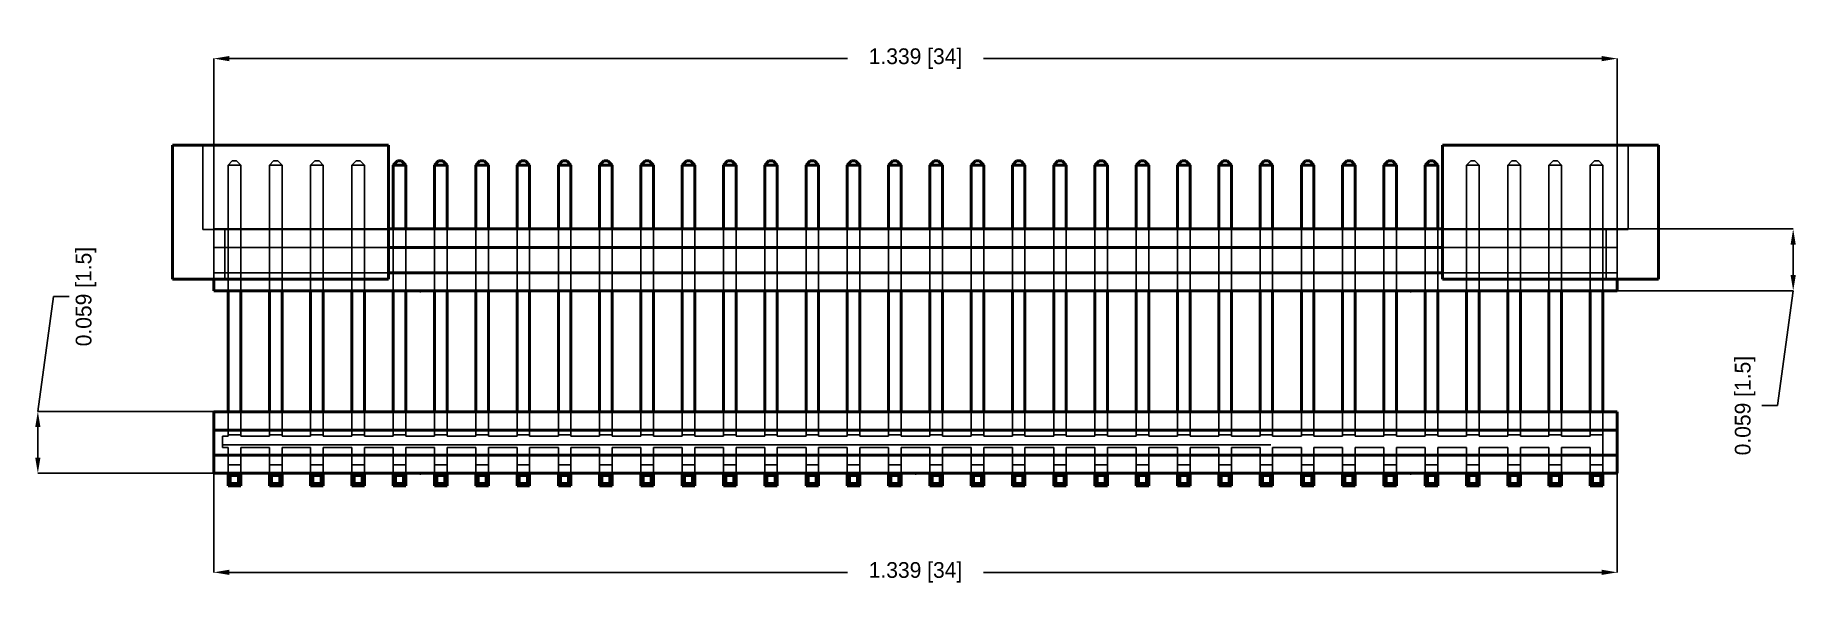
# Model space of a CAD drawing. Header units: inches. Extents: x -0.84 to 0.84, y -0.12 to 0.42.
import ezdxf

# ---------------------------------------------------------------- set-up
doc = ezdxf.new("R2010")
doc.units = ezdxf.units.IN
doc.header["$MEASUREMENT"] = 0
doc.linetypes.add('Dashed', pattern=[2, 1, -1])
for name, color, linetype, lineweight in [('2d ConnectionPoints', 7, 'Continuous', 50), ('AM_0', 7, 'Continuous', 50), ('AM_5', 3, 'Continuous', 25), ('AM_9', 6, 'Dashed', 25)]:
    doc.layers.add(name, color=color, linetype=linetype, lineweight=lineweight)
doc.dimstyles.get("Standard").update_dxf_attribs({"dimtxt": 0.18, "dimasz": 0.18, "dimexe": 0.18, "dimexo": 0.0625, "dimgap": 0.09, "dimtad": 0, "dimtih": 1, "dimtoh": 1, "dimdec": 4, "dimzin": 0, "dimdsep": 46, "dimtxsty": 'Standard', "dimcen": 0.09, "dimadec": 0, "dimazin": 0, "dimtfac": 1, "dimtdec": 4, "dimtofl": 0, "dimtmove": 0, "dimatfit": 3, "dimfxl": 1, "dimtolj": 1, "dimtzin": 0, "dimarcsym": 0})

msp = doc.modelspace()

# ---------------------------------------------------------------- blocks, each defined once
blk = doc.blocks.new('1_MW_34_03_G_D_245_065_ES_pins1_0_in_MW_34_03_G_D_245_065_ES_0')
at = {"layer": 'AM_0'}
for p, q in [((-0.4981, 0.294), (-0.4941, 0.298)), ((-0.4981, 0.233), (-0.4981, 0.294)), ((-0.4981, 0.294), (-0.4861, 0.294)), ((-0.4941, 0.298), (-0.4901, 0.298)), ((-0.4901, 0.298), (-0.4861, 0.294)), ((-0.4861, 0.294), (-0.4861, 0.233)), ((-0.4588, 0.294), (-0.4548, 0.298)), ((-0.4588, 0.233), (-0.4588, 0.294)), ((-0.4588, 0.294), (-0.4468, 0.294)), ((-0.4548, 0.298), (-0.4508, 0.298)), ((-0.4508, 0.298), (-0.4468, 0.294)), ((-0.4468, 0.294), (-0.4468, 0.233)), ((-0.4194, 0.294), (-0.4154, 0.298)), ((-0.4194, 0.233), (-0.4194, 0.294)), ((-0.4194, 0.294), (-0.4074, 0.294)), ((-0.4154, 0.298), (-0.4114, 0.298)), ((-0.4114, 0.298), (-0.4074, 0.294)), ((-0.4074, 0.294), (-0.4074, 0.233)), ((-0.38, 0.294), (-0.376, 0.298)), ((-0.38, 0.233), (-0.38, 0.294)), ((-0.38, 0.294), (-0.368, 0.294)), ((-0.376, 0.298), (-0.372, 0.298)), ((-0.372, 0.298), (-0.368, 0.294)), ((-0.368, 0.294), (-0.368, 0.233)), ((-0.3406, 0.294), (-0.3366, 0.298)), ((-0.3406, 0.233), (-0.3406, 0.294)), ((-0.3406, 0.294), (-0.3286, 0.294)), ((-0.3366, 0.298), (-0.3326, 0.298)), ((-0.3326, 0.298), (-0.3286, 0.294)), ((-0.3286, 0.294), (-0.3286, 0.233)), ((-0.3013, 0.294), (-0.2973, 0.298)), ((-0.3013, 0.233), (-0.3013, 0.294)), ((-0.3013, 0.294), (-0.2893, 0.294)), ((-0.2973, 0.298), (-0.2933, 0.298)), ((-0.2933, 0.298), (-0.2893, 0.294)), ((-0.2893, 0.294), (-0.2893, 0.233)), ((-0.2619, 0.294), (-0.2579, 0.298)), ((-0.2619, 0.233), (-0.2619, 0.294)), ((-0.2619, 0.294), (-0.2499, 0.294)), ((-0.2579, 0.298), (-0.2539, 0.298)), ((-0.2539, 0.298), (-0.2499, 0.294)), ((-0.2499, 0.294), (-0.2499, 0.233)), ((-0.2225, 0.294), (-0.2185, 0.298)), ((-0.2225, 0.233), (-0.2225, 0.294)), ((-0.2225, 0.294), (-0.2105, 0.294)), ((-0.2185, 0.298), (-0.2145, 0.298)), ((-0.2145, 0.298), (-0.2105, 0.294)), ((-0.2105, 0.294), (-0.2105, 0.233)), ((-0.1832, 0.294), (-0.1792, 0.298)), ((-0.1832, 0.233), (-0.1832, 0.294)), ((-0.1832, 0.294), (-0.1712, 0.294)), ((-0.1792, 0.298), (-0.1752, 0.298)), ((-0.1752, 0.298), (-0.1712, 0.294)), ((-0.1712, 0.294), (-0.1712, 0.233)), ((-0.1438, 0.294), (-0.1398, 0.298)), ((-0.1438, 0.233), (-0.1438, 0.294)), ((-0.1438, 0.294), (-0.1318, 0.294)), ((-0.1398, 0.298), (-0.1358, 0.298)), ((-0.1358, 0.298), (-0.1318, 0.294)), ((-0.1318, 0.294), (-0.1318, 0.233)), ((-0.1044, 0.294), (-0.1004, 0.298)), ((-0.1044, 0.233), (-0.1044, 0.294)), ((-0.1044, 0.294), (-0.0924, 0.294)), ((-0.1004, 0.298), (-0.0964, 0.298)), ((-0.0964, 0.298), (-0.0924, 0.294)), ((-0.0924, 0.294), (-0.0924, 0.233)), ((-0.0651, 0.294), (-0.0611, 0.298)), ((-0.0651, 0.233), (-0.0651, 0.294)), ((-0.0651, 0.294), (-0.0531, 0.294)), ((-0.0611, 0.298), (-0.0571, 0.298)), ((-0.0571, 0.298), (-0.0531, 0.294)), ((-0.0531, 0.294), (-0.0531, 0.233)), ((-0.0257, 0.294), (-0.0217, 0.298)), ((-0.0257, 0.233), (-0.0257, 0.294)), ((-0.0257, 0.294), (-0.0137, 0.294)), ((-0.0217, 0.298), (-0.0177, 0.298)), ((-0.0177, 0.298), (-0.0137, 0.294)), ((-0.0137, 0.294), (-0.0137, 0.233)), ((0.0137, 0.294), (0.0177, 0.298)), ((0.0137, 0.233), (0.0137, 0.294)), ((0.0137, 0.294), (0.0257, 0.294)), ((0.0177, 0.298), (0.0217, 0.298)), ((0.0217, 0.298), (0.0257, 0.294)), ((0.0257, 0.294), (0.0257, 0.233)), ((0.0531, 0.294), (0.0571, 0.298)), ((0.0531, 0.233), (0.0531, 0.294)), ((0.0531, 0.294), (0.0651, 0.294)), ((0.0571, 0.298), (0.0611, 0.298)), ((0.0611, 0.298), (0.0651, 0.294)), ((0.0651, 0.294), (0.0651, 0.233)), ((0.0924, 0.294), (0.0964, 0.298)), ((0.0924, 0.233), (0.0924, 0.294)), ((0.0924, 0.294), (0.1044, 0.294)), ((0.0964, 0.298), (0.1004, 0.298)), ((0.1004, 0.298), (0.1044, 0.294)), ((0.1044, 0.294), (0.1044, 0.233)), ((0.1318, 0.294), (0.1358, 0.298)), ((0.1318, 0.233), (0.1318, 0.294)), ((0.1318, 0.294), (0.1438, 0.294)), ((0.1358, 0.298), (0.1398, 0.298)), ((0.1398, 0.298), (0.1438, 0.294)), ((0.1438, 0.294), (0.1438, 0.233)), ((0.1712, 0.294), (0.1752, 0.298)), ((0.1712, 0.233), (0.1712, 0.294)), ((0.1712, 0.294), (0.1832, 0.294)), ((0.1752, 0.298), (0.1792, 0.298)), ((0.1792, 0.298), (0.1832, 0.294)), ((0.1832, 0.294), (0.1832, 0.233)), ((0.2105, 0.294), (0.2145, 0.298)), ((0.2105, 0.233), (0.2105, 0.294)), ((0.2105, 0.294), (0.2225, 0.294)), ((0.2145, 0.298), (0.2185, 0.298)), ((0.2185, 0.298), (0.2225, 0.294)), ((0.2225, 0.294), (0.2225, 0.233)), ((0.2499, 0.294), (0.2539, 0.298)), ((0.2499, 0.233), (0.2499, 0.294)), ((0.2499, 0.294), (0.2619, 0.294)), ((0.2539, 0.298), (0.2579, 0.298)), ((0.2579, 0.298), (0.2619, 0.294)), ((0.2619, 0.294), (0.2619, 0.233)), ((0.2893, 0.294), (0.2933, 0.298)), ((0.2893, 0.233), (0.2893, 0.294)), ((0.2893, 0.294), (0.3013, 0.294)), ((0.2933, 0.298), (0.2973, 0.298)), ((0.2973, 0.298), (0.3013, 0.294)), ((0.3013, 0.294), (0.3013, 0.233)), ((0.3286, 0.294), (0.3326, 0.298)), ((0.3286, 0.233), (0.3286, 0.294)), ((0.3286, 0.294), (0.3406, 0.294)), ((0.3326, 0.298), (0.3366, 0.298)), ((0.3366, 0.298), (0.3406, 0.294)), ((0.3406, 0.294), (0.3406, 0.233)), ((0.368, 0.294), (0.372, 0.298)), ((0.368, 0.233), (0.368, 0.294)), ((0.368, 0.294), (0.38, 0.294)), ((0.372, 0.298), (0.376, 0.298)), ((0.376, 0.298), (0.38, 0.294)), ((0.38, 0.294), (0.38, 0.233)), ((0.4074, 0.294), (0.4114, 0.298)), ((0.4074, 0.233), (0.4074, 0.294)), ((0.4074, 0.294), (0.4194, 0.294)), ((0.4114, 0.298), (0.4154, 0.298)), ((0.4154, 0.298), (0.4194, 0.294)), ((0.4194, 0.294), (0.4194, 0.233)), ((0.4468, 0.294), (0.4508, 0.298)), ((0.4468, 0.233), (0.4468, 0.294)), ((0.4468, 0.294), (0.4588, 0.294)), ((0.4508, 0.298), (0.4548, 0.298)), ((0.4548, 0.298), (0.4588, 0.294)), ((0.4588, 0.294), (0.4588, 0.233)), ((0.4861, 0.294), (0.4901, 0.298)), ((0.4861, 0.233), (0.4861, 0.294)), ((0.4861, 0.294), (0.4981, 0.294)), ((0.4901, 0.298), (0.4941, 0.298)), ((0.4941, 0.298), (0.4981, 0.294)), ((0.4981, 0.294), (0.4981, 0.233)), ((-0.6556, 0.0585), (-0.6556, 0.174)), ((-0.6436, 0.174), (-0.6436, 0.0585)), ((-0.6162, 0.0585), (-0.6162, 0.174)), ((-0.6042, 0.174), (-0.6042, 0.0585)), ((-0.5769, 0.0585), (-0.5769, 0.174)), ((-0.5649, 0.174), (-0.5649, 0.0585)), ((-0.5375, 0.0585), (-0.5375, 0.174)), ((-0.5255, 0.174), (-0.5255, 0.0585)), ((-0.4981, 0.0585), (-0.4981, 0.174)), ((-0.4861, 0.174), (-0.4861, 0.0585)), ((-0.4588, 0.0585), (-0.4588, 0.174)), ((-0.4468, 0.174), (-0.4468, 0.0585)), ((-0.4194, 0.0585), (-0.4194, 0.174)), ((-0.4074, 0.174), (-0.4074, 0.0585)), ((-0.38, 0.0585), (-0.38, 0.174)), ((-0.368, 0.174), (-0.368, 0.0585)), ((-0.3406, 0.0585), (-0.3406, 0.174)), ((-0.3286, 0.174), (-0.3286, 0.0585)), ((-0.3013, 0.0585), (-0.3013, 0.174)), ((-0.2893, 0.174), (-0.2893, 0.0585)), ((-0.2619, 0.0585), (-0.2619, 0.174)), ((-0.2499, 0.174), (-0.2499, 0.0585)), ((-0.2225, 0.0585), (-0.2225, 0.174)), ((-0.2105, 0.174), (-0.2105, 0.0585)), ((-0.1832, 0.0585), (-0.1832, 0.174)), ((-0.1712, 0.174), (-0.1712, 0.0585)), ((-0.1438, 0.0585), (-0.1438, 0.174)), ((-0.1318, 0.174), (-0.1318, 0.0585)), ((-0.1044, 0.0585), (-0.1044, 0.174)), ((-0.0924, 0.174), (-0.0924, 0.0585)), ((-0.0651, 0.0585), (-0.0651, 0.174)), ((-0.0531, 0.174), (-0.0531, 0.0585)), ((-0.0257, 0.0585), (-0.0257, 0.174)), ((-0.0137, 0.174), (-0.0137, 0.0585)), ((0.0137, 0.0585), (0.0137, 0.174)), ((0.0257, 0.174), (0.0257, 0.0585)), ((0.0531, 0.0585), (0.0531, 0.174)), ((0.0651, 0.174), (0.0651, 0.0585)), ((0.0924, 0.0585), (0.0924, 0.174)), ((0.1044, 0.174), (0.1044, 0.0585)), ((0.1318, 0.0585), (0.1318, 0.174)), ((0.1438, 0.174), (0.1438, 0.0585)), ((0.1712, 0.0585), (0.1712, 0.174)), ((0.1832, 0.174), (0.1832, 0.0585)), ((0.2105, 0.0585), (0.2105, 0.174)), ((0.2225, 0.174), (0.2225, 0.0585)), ((0.2499, 0.0585), (0.2499, 0.174)), ((0.2619, 0.174), (0.2619, 0.0585)), ((0.2893, 0.0585), (0.2893, 0.174)), ((0.3013, 0.174), (0.3013, 0.0585)), ((0.3286, 0.0585), (0.3286, 0.174)), ((0.3406, 0.174), (0.3406, 0.0585)), ((0.368, 0.0585), (0.368, 0.174)), ((0.38, 0.174), (0.38, 0.0585)), ((0.4074, 0.0585), (0.4074, 0.174)), ((0.4194, 0.174), (0.4194, 0.0585)), ((0.4468, 0.0585), (0.4468, 0.174)), ((0.4588, 0.174), (0.4588, 0.0585)), ((0.4861, 0.0585), (0.4861, 0.174)), ((0.4981, 0.174), (0.4981, 0.0585)), ((0.5255, 0.0585), (0.5255, 0.174)), ((0.5375, 0.174), (0.5375, 0.0585)), ((0.5649, 0.0585), (0.5649, 0.174)), ((0.5769, 0.174), (0.5769, 0.0585)), ((0.6042, 0.0585), (0.6042, 0.174)), ((0.6162, 0.174), (0.6162, 0.0585)), ((0.6436, 0.0585), (0.6436, 0.174)), ((0.6556, 0.174), (0.6556, 0.0585)), ((-0.6556, 0), (-0.6436, 0)), ((-0.6556, -0.012), (-0.6556, 0)), ((-0.6556, 0), (-0.6535, -0.0021)), ((-0.6457, -0.0021), (-0.6436, 0)), ((-0.6436, -0.012), (-0.6436, 0)), ((-0.6162, -0.012), (-0.6162, 0)), ((-0.6162, 0), (-0.6042, 0)), ((-0.6162, 0), (-0.6141, -0.0021)), ((-0.6064, -0.0021), (-0.6042, 0)), ((-0.6042, -0.012), (-0.6042, 0)), ((-0.5769, -0.012), (-0.5769, 0)), ((-0.5769, 0), (-0.5649, 0)), ((-0.5769, 0), (-0.5747, -0.0021)), ((-0.567, -0.0021), (-0.5649, 0)), ((-0.5649, -0.012), (-0.5649, 0)), ((-0.5375, -0.012), (-0.5375, 0)), ((-0.5375, 0), (-0.5255, 0)), ((-0.5375, 0), (-0.5354, -0.0021)), ((-0.5276, -0.0021), (-0.5255, 0)), ((-0.5255, -0.012), (-0.5255, 0)), ((-0.4981, -0.012), (-0.4981, 0)), ((-0.4981, 0), (-0.4861, 0)), ((-0.4981, 0), (-0.496, -0.0021)), ((-0.4883, -0.0021), (-0.4861, 0)), ((-0.4861, -0.012), (-0.4861, 0)), ((-0.4588, -0.012), (-0.4588, 0)), ((-0.4588, 0), (-0.4468, 0)), ((-0.4588, 0), (-0.4566, -0.0021)), ((-0.4489, -0.0021), (-0.4468, 0)), ((-0.4468, -0.012), (-0.4468, 0)), ((-0.4194, -0.012), (-0.4194, 0)), ((-0.4194, 0), (-0.4074, 0)), ((-0.4194, 0), (-0.4172, -0.0021)), ((-0.4095, -0.0021), (-0.4074, 0)), ((-0.4074, -0.012), (-0.4074, 0)), ((-0.38, -0.012), (-0.38, 0)), ((-0.38, 0), (-0.368, 0)), ((-0.38, 0), (-0.3779, -0.0021)), ((-0.3702, -0.0021), (-0.368, 0)), ((-0.368, -0.012), (-0.368, 0)), ((-0.3406, -0.012), (-0.3406, 0)), ((-0.3406, 0), (-0.3286, 0)), ((-0.3406, 0), (-0.3385, -0.0021)), ((-0.3308, -0.0021), (-0.3286, 0)), ((-0.3286, -0.012), (-0.3286, 0)), ((-0.3013, -0.012), (-0.3013, 0)), ((-0.3013, 0), (-0.2893, 0)), ((-0.3013, 0), (-0.2991, -0.0021)), ((-0.2914, -0.0021), (-0.2893, 0)), ((-0.2893, -0.012), (-0.2893, 0)), ((-0.2619, -0.012), (-0.2619, 0)), ((-0.2619, 0), (-0.2499, 0)), ((-0.2619, 0), (-0.2598, -0.0021)), ((-0.252, -0.0021), (-0.2499, 0)), ((-0.2499, -0.012), (-0.2499, 0)), ((-0.2225, -0.012), (-0.2225, 0)), ((-0.2225, 0), (-0.2105, 0)), ((-0.2225, 0), (-0.2204, -0.0021)), ((-0.2127, -0.0021), (-0.2105, 0)), ((-0.2105, -0.012), (-0.2105, 0)), ((-0.1832, -0.012), (-0.1832, 0)), ((-0.1832, 0), (-0.1712, 0)), ((-0.1832, 0), (-0.181, -0.0021)), ((-0.1733, -0.0021), (-0.1712, 0)), ((-0.1712, -0.012), (-0.1712, 0)), ((-0.1438, -0.012), (-0.1438, 0)), ((-0.1438, 0), (-0.1318, 0)), ((-0.1438, 0), (-0.1417, -0.0021)), ((-0.1339, -0.0021), (-0.1318, 0)), ((-0.1318, -0.012), (-0.1318, 0)), ((-0.1044, -0.012), (-0.1044, 0)), ((-0.1044, 0), (-0.0924, 0)), ((-0.1044, 0), (-0.1023, -0.0021)), ((-0.0946, -0.0021), (-0.0924, 0)), ((-0.0924, -0.012), (-0.0924, 0)), ((-0.0651, -0.012), (-0.0651, 0)), ((-0.0651, 0), (-0.0531, 0)), ((-0.0651, 0), (-0.0629, -0.0021)), ((-0.0552, -0.0021), (-0.0531, 0)), ((-0.0531, -0.012), (-0.0531, 0)), ((-0.0257, -0.012), (-0.0257, 0)), ((-0.0257, 0), (-0.0137, 0)), ((-0.0257, 0), (-0.0235, -0.0021)), ((-0.0158, -0.0021), (-0.0137, 0)), ((-0.0137, -0.012), (-0.0137, 0)), ((0.0137, -0.012), (0.0137, 0)), ((0.0137, 0), (0.0257, 0)), ((0.0137, 0), (0.0158, -0.0021)), ((0.0235, -0.0021), (0.0257, 0)), ((0.0257, -0.012), (0.0257, 0)), ((0.0531, -0.012), (0.0531, 0)), ((0.0531, 0), (0.0651, 0)), ((0.0531, 0), (0.0552, -0.0021)), ((0.0629, -0.0021), (0.0651, 0)), ((0.0651, -0.012), (0.0651, 0)), ((0.0924, -0.012), (0.0924, 0)), ((0.0924, 0), (0.1044, 0)), ((0.0924, 0), (0.0946, -0.0021)), ((0.1023, -0.0021), (0.1044, 0)), ((0.1044, -0.012), (0.1044, 0)), ((0.1318, -0.012), (0.1318, 0)), ((0.1318, 0), (0.1438, 0)), ((0.1318, 0), (0.1339, -0.0021)), ((0.1417, -0.0021), (0.1438, 0)), ((0.1438, -0.012), (0.1438, 0)), ((0.1712, -0.012), (0.1712, 0)), ((0.1712, 0), (0.1832, 0)), ((0.1712, 0), (0.1733, -0.0021)), ((0.181, -0.0021), (0.1832, 0)), ((0.1832, -0.012), (0.1832, 0)), ((0.2105, -0.012), (0.2105, 0)), ((0.2105, 0), (0.2225, 0)), ((0.2105, 0), (0.2127, -0.0021)), ((0.2204, -0.0021), (0.2225, 0)), ((0.2225, -0.012), (0.2225, 0)), ((0.2499, -0.012), (0.2499, 0)), ((0.2499, 0), (0.2619, 0)), ((0.2499, 0), (0.252, -0.0021)), ((0.2598, -0.0021), (0.2619, 0)), ((0.2619, -0.012), (0.2619, 0)), ((0.2893, -0.012), (0.2893, 0)), ((0.2893, 0), (0.3013, 0)), ((0.2893, 0), (0.2914, -0.0021)), ((0.2991, -0.0021), (0.3013, 0)), ((0.3013, -0.012), (0.3013, 0)), ((0.3286, -0.012), (0.3286, 0)), ((0.3286, 0), (0.3406, 0)), ((0.3286, 0), (0.3308, -0.0021)), ((0.3385, -0.0021), (0.3406, 0)), ((0.3406, -0.012), (0.3406, 0)), ((0.368, -0.012), (0.368, 0)), ((0.368, 0), (0.38, 0)), ((0.368, 0), (0.3702, -0.0021)), ((0.3779, -0.0021), (0.38, 0)), ((0.38, -0.012), (0.38, 0)), ((0.4074, -0.012), (0.4074, 0)), ((0.4074, 0), (0.4194, 0)), ((0.4074, 0), (0.4095, -0.0021)), ((0.4172, -0.0021), (0.4194, 0)), ((0.4194, -0.012), (0.4194, 0)), ((0.4468, -0.012), (0.4468, 0)), ((0.4468, 0), (0.4588, 0)), ((0.4468, 0), (0.4489, -0.0021)), ((0.4566, -0.0021), (0.4588, 0)), ((0.4588, -0.012), (0.4588, 0)), ((0.4861, -0.012), (0.4861, 0)), ((0.4861, 0), (0.4981, 0)), ((0.4861, 0), (0.4883, -0.0021)), ((0.496, -0.0021), (0.4981, 0)), ((0.4981, -0.012), (0.4981, 0)), ((0.5255, -0.012), (0.5255, 0)), ((0.5255, 0), (0.5375, 0)), ((0.5255, 0), (0.5276, -0.0021)), ((0.5354, -0.0021), (0.5375, 0)), ((0.5375, -0.012), (0.5375, 0)), ((0.5649, -0.012), (0.5649, 0)), ((0.5649, 0), (0.5769, 0)), ((0.5649, 0), (0.567, -0.0021)), ((0.5747, -0.0021), (0.5769, 0)), ((0.5769, -0.012), (0.5769, 0)), ((0.6042, -0.012), (0.6042, 0)), ((0.6042, 0), (0.6162, 0)), ((0.6042, 0), (0.6064, -0.0021)), ((0.6141, -0.0021), (0.6162, 0)), ((0.6162, -0.012), (0.6162, 0)), ((0.6436, -0.012), (0.6436, 0)), ((0.6436, 0), (0.6556, 0)), ((0.6436, 0), (0.6457, -0.0021)), ((0.6535, -0.0021), (0.6556, 0)), ((0.6556, -0.012), (0.6556, 0)), ((-0.6535, -0.0099), (-0.6556, -0.012)), ((-0.6556, -0.012), (-0.6436, -0.012)), ((-0.6535, -0.0021), (-0.6457, -0.0021)), ((-0.6535, -0.0099), (-0.6535, -0.0021)), ((-0.6535, -0.0099), (-0.6457, -0.0099)), ((-0.6457, -0.0099), (-0.6457, -0.0021)), ((-0.6436, -0.012), (-0.6457, -0.0099)), ((-0.6141, -0.0099), (-0.6162, -0.012)), ((-0.6162, -0.012), (-0.6042, -0.012)), ((-0.6141, -0.0021), (-0.6064, -0.0021)), ((-0.6141, -0.0099), (-0.6141, -0.0021)), ((-0.6141, -0.0099), (-0.6064, -0.0099)), ((-0.6064, -0.0099), (-0.6064, -0.0021)), ((-0.6042, -0.012), (-0.6064, -0.0099)), ((-0.5747, -0.0099), (-0.5769, -0.012)), ((-0.5769, -0.012), (-0.5649, -0.012)), ((-0.5747, -0.0021), (-0.567, -0.0021)), ((-0.5747, -0.0099), (-0.5747, -0.0021)), ((-0.5747, -0.0099), (-0.567, -0.0099)), ((-0.567, -0.0099), (-0.567, -0.0021)), ((-0.5649, -0.012), (-0.567, -0.0099)), ((-0.5354, -0.0099), (-0.5375, -0.012)), ((-0.5375, -0.012), (-0.5255, -0.012)), ((-0.5354, -0.0021), (-0.5276, -0.0021)), ((-0.5354, -0.0099), (-0.5354, -0.0021)), ((-0.5354, -0.0099), (-0.5276, -0.0099)), ((-0.5276, -0.0099), (-0.5276, -0.0021)), ((-0.5255, -0.012), (-0.5276, -0.0099)), ((-0.496, -0.0099), (-0.4981, -0.012)), ((-0.4981, -0.012), (-0.4861, -0.012)), ((-0.496, -0.0021), (-0.4883, -0.0021)), ((-0.496, -0.0099), (-0.496, -0.0021)), ((-0.496, -0.0099), (-0.4883, -0.0099)), ((-0.4883, -0.0099), (-0.4883, -0.0021)), ((-0.4861, -0.012), (-0.4883, -0.0099)), ((-0.4566, -0.0099), (-0.4588, -0.012)), ((-0.4588, -0.012), (-0.4468, -0.012)), ((-0.4566, -0.0021), (-0.4489, -0.0021)), ((-0.4566, -0.0099), (-0.4566, -0.0021)), ((-0.4566, -0.0099), (-0.4489, -0.0099)), ((-0.4489, -0.0099), (-0.4489, -0.0021)), ((-0.4468, -0.012), (-0.4489, -0.0099)), ((-0.4172, -0.0099), (-0.4194, -0.012)), ((-0.4194, -0.012), (-0.4074, -0.012)), ((-0.4172, -0.0021), (-0.4095, -0.0021)), ((-0.4172, -0.0099), (-0.4172, -0.0021)), ((-0.4172, -0.0099), (-0.4095, -0.0099)), ((-0.4095, -0.0099), (-0.4095, -0.0021)), ((-0.4074, -0.012), (-0.4095, -0.0099)), ((-0.3779, -0.0099), (-0.38, -0.012)), ((-0.38, -0.012), (-0.368, -0.012)), ((-0.3779, -0.0021), (-0.3702, -0.0021)), ((-0.3779, -0.0099), (-0.3779, -0.0021)), ((-0.3779, -0.0099), (-0.3702, -0.0099)), ((-0.3702, -0.0099), (-0.3702, -0.0021)), ((-0.368, -0.012), (-0.3702, -0.0099)), ((-0.3385, -0.0099), (-0.3406, -0.012)), ((-0.3406, -0.012), (-0.3286, -0.012)), ((-0.3385, -0.0021), (-0.3308, -0.0021)), ((-0.3385, -0.0099), (-0.3385, -0.0021)), ((-0.3385, -0.0099), (-0.3308, -0.0099)), ((-0.3308, -0.0099), (-0.3308, -0.0021)), ((-0.3286, -0.012), (-0.3308, -0.0099)), ((-0.2991, -0.0099), (-0.3013, -0.012)), ((-0.3013, -0.012), (-0.2893, -0.012)), ((-0.2991, -0.0021), (-0.2914, -0.0021)), ((-0.2991, -0.0099), (-0.2991, -0.0021)), ((-0.2991, -0.0099), (-0.2914, -0.0099)), ((-0.2914, -0.0099), (-0.2914, -0.0021)), ((-0.2893, -0.012), (-0.2914, -0.0099)), ((-0.2598, -0.0099), (-0.2619, -0.012)), ((-0.2619, -0.012), (-0.2499, -0.012)), ((-0.2598, -0.0021), (-0.252, -0.0021)), ((-0.2598, -0.0099), (-0.2598, -0.0021)), ((-0.2598, -0.0099), (-0.252, -0.0099)), ((-0.252, -0.0099), (-0.252, -0.0021)), ((-0.2499, -0.012), (-0.252, -0.0099)), ((-0.2204, -0.0099), (-0.2225, -0.012)), ((-0.2225, -0.012), (-0.2105, -0.012)), ((-0.2204, -0.0021), (-0.2127, -0.0021)), ((-0.2204, -0.0099), (-0.2204, -0.0021)), ((-0.2204, -0.0099), (-0.2127, -0.0099)), ((-0.2127, -0.0099), (-0.2127, -0.0021)), ((-0.2105, -0.012), (-0.2127, -0.0099)), ((-0.181, -0.0099), (-0.1832, -0.012)), ((-0.1832, -0.012), (-0.1712, -0.012)), ((-0.181, -0.0021), (-0.1733, -0.0021)), ((-0.181, -0.0099), (-0.181, -0.0021)), ((-0.181, -0.0099), (-0.1733, -0.0099)), ((-0.1733, -0.0099), (-0.1733, -0.0021)), ((-0.1712, -0.012), (-0.1733, -0.0099)), ((-0.1417, -0.0099), (-0.1438, -0.012)), ((-0.1438, -0.012), (-0.1318, -0.012)), ((-0.1417, -0.0021), (-0.1339, -0.0021)), ((-0.1417, -0.0099), (-0.1417, -0.0021)), ((-0.1417, -0.0099), (-0.1339, -0.0099)), ((-0.1339, -0.0099), (-0.1339, -0.0021)), ((-0.1318, -0.012), (-0.1339, -0.0099)), ((-0.1023, -0.0099), (-0.1044, -0.012)), ((-0.1044, -0.012), (-0.0924, -0.012)), ((-0.1023, -0.0021), (-0.0946, -0.0021)), ((-0.1023, -0.0099), (-0.1023, -0.0021)), ((-0.1023, -0.0099), (-0.0946, -0.0099)), ((-0.0946, -0.0099), (-0.0946, -0.0021)), ((-0.0924, -0.012), (-0.0946, -0.0099)), ((-0.0629, -0.0099), (-0.0651, -0.012)), ((-0.0651, -0.012), (-0.0531, -0.012)), ((-0.0629, -0.0021), (-0.0552, -0.0021)), ((-0.0629, -0.0099), (-0.0629, -0.0021)), ((-0.0629, -0.0099), (-0.0552, -0.0099)), ((-0.0552, -0.0099), (-0.0552, -0.0021)), ((-0.0531, -0.012), (-0.0552, -0.0099)), ((-0.0235, -0.0099), (-0.0257, -0.012)), ((-0.0257, -0.012), (-0.0137, -0.012)), ((-0.0235, -0.0021), (-0.0158, -0.0021)), ((-0.0235, -0.0099), (-0.0235, -0.0021)), ((-0.0235, -0.0099), (-0.0158, -0.0099)), ((-0.0158, -0.0099), (-0.0158, -0.0021)), ((-0.0137, -0.012), (-0.0158, -0.0099)), ((0.0158, -0.0099), (0.0137, -0.012)), ((0.0137, -0.012), (0.0257, -0.012)), ((0.0158, -0.0021), (0.0235, -0.0021)), ((0.0158, -0.0099), (0.0158, -0.0021)), ((0.0158, -0.0099), (0.0235, -0.0099)), ((0.0235, -0.0099), (0.0235, -0.0021)), ((0.0257, -0.012), (0.0235, -0.0099)), ((0.0552, -0.0099), (0.0531, -0.012)), ((0.0531, -0.012), (0.0651, -0.012)), ((0.0552, -0.0021), (0.0629, -0.0021)), ((0.0552, -0.0099), (0.0552, -0.0021)), ((0.0552, -0.0099), (0.0629, -0.0099)), ((0.0629, -0.0099), (0.0629, -0.0021)), ((0.0651, -0.012), (0.0629, -0.0099)), ((0.0946, -0.0099), (0.0924, -0.012)), ((0.0924, -0.012), (0.1044, -0.012)), ((0.0946, -0.0021), (0.1023, -0.0021)), ((0.0946, -0.0099), (0.0946, -0.0021)), ((0.0946, -0.0099), (0.1023, -0.0099)), ((0.1023, -0.0099), (0.1023, -0.0021)), ((0.1044, -0.012), (0.1023, -0.0099)), ((0.1339, -0.0099), (0.1318, -0.012)), ((0.1318, -0.012), (0.1438, -0.012)), ((0.1339, -0.0021), (0.1417, -0.0021)), ((0.1339, -0.0099), (0.1339, -0.0021)), ((0.1339, -0.0099), (0.1417, -0.0099)), ((0.1417, -0.0099), (0.1417, -0.0021)), ((0.1438, -0.012), (0.1417, -0.0099)), ((0.1733, -0.0099), (0.1712, -0.012)), ((0.1712, -0.012), (0.1832, -0.012)), ((0.1733, -0.0021), (0.181, -0.0021)), ((0.1733, -0.0099), (0.1733, -0.0021)), ((0.1733, -0.0099), (0.181, -0.0099)), ((0.181, -0.0099), (0.181, -0.0021)), ((0.1832, -0.012), (0.181, -0.0099)), ((0.2127, -0.0099), (0.2105, -0.012)), ((0.2105, -0.012), (0.2225, -0.012)), ((0.2127, -0.0021), (0.2204, -0.0021)), ((0.2127, -0.0099), (0.2127, -0.0021)), ((0.2127, -0.0099), (0.2204, -0.0099)), ((0.2204, -0.0099), (0.2204, -0.0021)), ((0.2225, -0.012), (0.2204, -0.0099)), ((0.252, -0.0099), (0.2499, -0.012)), ((0.2499, -0.012), (0.2619, -0.012)), ((0.252, -0.0021), (0.2598, -0.0021)), ((0.252, -0.0099), (0.252, -0.0021)), ((0.252, -0.0099), (0.2598, -0.0099)), ((0.2598, -0.0099), (0.2598, -0.0021)), ((0.2619, -0.012), (0.2598, -0.0099)), ((0.2914, -0.0099), (0.2893, -0.012)), ((0.2893, -0.012), (0.3013, -0.012)), ((0.2914, -0.0021), (0.2991, -0.0021)), ((0.2914, -0.0099), (0.2914, -0.0021)), ((0.2914, -0.0099), (0.2991, -0.0099)), ((0.2991, -0.0099), (0.2991, -0.0021)), ((0.3013, -0.012), (0.2991, -0.0099)), ((0.3308, -0.0099), (0.3286, -0.012)), ((0.3286, -0.012), (0.3406, -0.012)), ((0.3308, -0.0021), (0.3385, -0.0021)), ((0.3308, -0.0099), (0.3308, -0.0021)), ((0.3308, -0.0099), (0.3385, -0.0099)), ((0.3385, -0.0099), (0.3385, -0.0021)), ((0.3406, -0.012), (0.3385, -0.0099)), ((0.3702, -0.0099), (0.368, -0.012)), ((0.368, -0.012), (0.38, -0.012)), ((0.3702, -0.0021), (0.3779, -0.0021)), ((0.3702, -0.0099), (0.3702, -0.0021)), ((0.3702, -0.0099), (0.3779, -0.0099)), ((0.3779, -0.0099), (0.3779, -0.0021)), ((0.38, -0.012), (0.3779, -0.0099)), ((0.4095, -0.0099), (0.4074, -0.012)), ((0.4074, -0.012), (0.4194, -0.012)), ((0.4095, -0.0021), (0.4172, -0.0021)), ((0.4095, -0.0099), (0.4095, -0.0021)), ((0.4095, -0.0099), (0.4172, -0.0099)), ((0.4172, -0.0099), (0.4172, -0.0021)), ((0.4194, -0.012), (0.4172, -0.0099)), ((0.4489, -0.0099), (0.4468, -0.012)), ((0.4468, -0.012), (0.4588, -0.012)), ((0.4489, -0.0021), (0.4566, -0.0021)), ((0.4489, -0.0099), (0.4489, -0.0021)), ((0.4489, -0.0099), (0.4566, -0.0099)), ((0.4566, -0.0099), (0.4566, -0.0021)), ((0.4588, -0.012), (0.4566, -0.0099)), ((0.4883, -0.0099), (0.4861, -0.012)), ((0.4861, -0.012), (0.4981, -0.012)), ((0.4883, -0.0021), (0.496, -0.0021)), ((0.4883, -0.0099), (0.4883, -0.0021)), ((0.4883, -0.0099), (0.496, -0.0099)), ((0.496, -0.0099), (0.496, -0.0021)), ((0.4981, -0.012), (0.496, -0.0099)), ((0.5276, -0.0099), (0.5255, -0.012)), ((0.5255, -0.012), (0.5375, -0.012)), ((0.5276, -0.0099), (0.5276, -0.0021)), ((0.5276, -0.0021), (0.5354, -0.0021)), ((0.5276, -0.0099), (0.5354, -0.0099)), ((0.5354, -0.0099), (0.5354, -0.0021)), ((0.5375, -0.012), (0.5354, -0.0099)), ((0.567, -0.0099), (0.5649, -0.012)), ((0.5649, -0.012), (0.5769, -0.012)), ((0.567, -0.0099), (0.567, -0.0021)), ((0.567, -0.0021), (0.5747, -0.0021)), ((0.567, -0.0099), (0.5747, -0.0099)), ((0.5747, -0.0099), (0.5747, -0.0021)), ((0.5769, -0.012), (0.5747, -0.0099)), ((0.6064, -0.0099), (0.6042, -0.012)), ((0.6042, -0.012), (0.6162, -0.012)), ((0.6064, -0.0099), (0.6064, -0.0021)), ((0.6064, -0.0021), (0.6141, -0.0021)), ((0.6064, -0.0099), (0.6141, -0.0099)), ((0.6141, -0.0099), (0.6141, -0.0021)), ((0.6162, -0.012), (0.6141, -0.0099)), ((0.6457, -0.0099), (0.6436, -0.012)), ((0.6436, -0.012), (0.6556, -0.012)), ((0.6457, -0.0099), (0.6457, -0.0021)), ((0.6457, -0.0021), (0.6535, -0.0021)), ((0.6457, -0.0099), (0.6535, -0.0099)), ((0.6535, -0.0099), (0.6535, -0.0021)), ((0.6556, -0.012), (0.6535, -0.0099))]:
    blk.add_line(p, q, dxfattribs=at)
at = {"layer": 'AM_9'}
for p, q in [((-0.6556, 0.294), (-0.6516, 0.298)), ((-0.6556, 0.174), (-0.6556, 0.294)), ((-0.6556, 0.294), (-0.6436, 0.294)), ((-0.6516, 0.298), (-0.6476, 0.298)), ((-0.6476, 0.298), (-0.6436, 0.294)), ((-0.6436, 0.294), (-0.6436, 0.174)), ((-0.6162, 0.294), (-0.6122, 0.298)), ((-0.6162, 0.174), (-0.6162, 0.294)), ((-0.6162, 0.294), (-0.6042, 0.294)), ((-0.6122, 0.298), (-0.6082, 0.298)), ((-0.6082, 0.298), (-0.6042, 0.294)), ((-0.6042, 0.294), (-0.6042, 0.174)), ((-0.5769, 0.294), (-0.5729, 0.298)), ((-0.5769, 0.174), (-0.5769, 0.294)), ((-0.5769, 0.294), (-0.5649, 0.294)), ((-0.5729, 0.298), (-0.5689, 0.298)), ((-0.5689, 0.298), (-0.5649, 0.294)), ((-0.5649, 0.294), (-0.5649, 0.174)), ((-0.5375, 0.294), (-0.5335, 0.298)), ((-0.5375, 0.174), (-0.5375, 0.294)), ((-0.5375, 0.294), (-0.5255, 0.294)), ((-0.5335, 0.298), (-0.5295, 0.298)), ((-0.5295, 0.298), (-0.5255, 0.294)), ((-0.5255, 0.294), (-0.5255, 0.174)), ((0.5255, 0.294), (0.5295, 0.298)), ((0.5255, 0.174), (0.5255, 0.294)), ((0.5255, 0.294), (0.5375, 0.294)), ((0.5295, 0.298), (0.5335, 0.298)), ((0.5335, 0.298), (0.5375, 0.294)), ((0.5375, 0.294), (0.5375, 0.174)), ((0.5649, 0.294), (0.5689, 0.298)), ((0.5649, 0.174), (0.5649, 0.294)), ((0.5649, 0.294), (0.5769, 0.294)), ((0.5689, 0.298), (0.5729, 0.298)), ((0.5729, 0.298), (0.5769, 0.294)), ((0.5769, 0.294), (0.5769, 0.174)), ((0.6042, 0.294), (0.6082, 0.298)), ((0.6042, 0.174), (0.6042, 0.294)), ((0.6042, 0.294), (0.6162, 0.294)), ((0.6082, 0.298), (0.6122, 0.298)), ((0.6122, 0.298), (0.6162, 0.294)), ((0.6162, 0.294), (0.6162, 0.174)), ((0.6436, 0.294), (0.6476, 0.298)), ((0.6436, 0.174), (0.6436, 0.294)), ((0.6436, 0.294), (0.6556, 0.294)), ((0.6476, 0.298), (0.6516, 0.298)), ((0.6516, 0.298), (0.6556, 0.294)), ((0.6556, 0.294), (0.6556, 0.174)), ((-0.4981, 0.174), (-0.4981, 0.233)), ((-0.4861, 0.233), (-0.4861, 0.174)), ((-0.4588, 0.174), (-0.4588, 0.233)), ((-0.4468, 0.233), (-0.4468, 0.174)), ((-0.4194, 0.174), (-0.4194, 0.233)), ((-0.4074, 0.233), (-0.4074, 0.174)), ((-0.38, 0.174), (-0.38, 0.233)), ((-0.368, 0.233), (-0.368, 0.174)), ((-0.3406, 0.174), (-0.3406, 0.233)), ((-0.3286, 0.233), (-0.3286, 0.174)), ((-0.3013, 0.174), (-0.3013, 0.233)), ((-0.2893, 0.233), (-0.2893, 0.174)), ((-0.2619, 0.174), (-0.2619, 0.233)), ((-0.2499, 0.233), (-0.2499, 0.174)), ((-0.2225, 0.174), (-0.2225, 0.233)), ((-0.2105, 0.233), (-0.2105, 0.174)), ((-0.1832, 0.174), (-0.1832, 0.233)), ((-0.1712, 0.233), (-0.1712, 0.174)), ((-0.1438, 0.174), (-0.1438, 0.233)), ((-0.1318, 0.233), (-0.1318, 0.174)), ((-0.1044, 0.174), (-0.1044, 0.233)), ((-0.0924, 0.233), (-0.0924, 0.174)), ((-0.0651, 0.174), (-0.0651, 0.233)), ((-0.0531, 0.233), (-0.0531, 0.174)), ((-0.0257, 0.174), (-0.0257, 0.233)), ((-0.0137, 0.233), (-0.0137, 0.174)), ((0.0137, 0.174), (0.0137, 0.233)), ((0.0257, 0.233), (0.0257, 0.174)), ((0.0531, 0.174), (0.0531, 0.233)), ((0.0651, 0.233), (0.0651, 0.174)), ((0.0924, 0.174), (0.0924, 0.233)), ((0.1044, 0.233), (0.1044, 0.174)), ((0.1318, 0.174), (0.1318, 0.233)), ((0.1438, 0.233), (0.1438, 0.174)), ((0.1712, 0.174), (0.1712, 0.233)), ((0.1832, 0.233), (0.1832, 0.174)), ((0.2105, 0.174), (0.2105, 0.233)), ((0.2225, 0.233), (0.2225, 0.174)), ((0.2499, 0.174), (0.2499, 0.233)), ((0.2619, 0.233), (0.2619, 0.174)), ((0.2893, 0.174), (0.2893, 0.233)), ((0.3013, 0.233), (0.3013, 0.174)), ((0.3286, 0.174), (0.3286, 0.233)), ((0.3406, 0.233), (0.3406, 0.174)), ((0.368, 0.174), (0.368, 0.233)), ((0.38, 0.233), (0.38, 0.174)), ((0.4074, 0.174), (0.4074, 0.233)), ((0.4194, 0.233), (0.4194, 0.174)), ((0.4468, 0.174), (0.4468, 0.233)), ((0.4588, 0.233), (0.4588, 0.174)), ((0.4861, 0.174), (0.4861, 0.233)), ((0.4981, 0.233), (0.4981, 0.174)), ((-0.6556, 0.0354), (-0.6556, 0.0585)), ((-0.6436, 0.0585), (-0.6436, 0.0354)), ((-0.6162, 0.0354), (-0.6162, 0.0585)), ((-0.6042, 0.0585), (-0.6042, 0.0354)), ((-0.5769, 0.0354), (-0.5769, 0.0585)), ((-0.5649, 0.0585), (-0.5649, 0.0354)), ((-0.5375, 0.0354), (-0.5375, 0.0585)), ((-0.5255, 0.0585), (-0.5255, 0.0354)), ((-0.4981, 0.0354), (-0.4981, 0.0585)), ((-0.4861, 0.0585), (-0.4861, 0.0354)), ((-0.4588, 0.0354), (-0.4588, 0.0585)), ((-0.4468, 0.0585), (-0.4468, 0.0354)), ((-0.4194, 0.0354), (-0.4194, 0.0585)), ((-0.4074, 0.0585), (-0.4074, 0.0354)), ((-0.38, 0.0354), (-0.38, 0.0585)), ((-0.368, 0.0585), (-0.368, 0.0354)), ((-0.3406, 0.0354), (-0.3406, 0.0585)), ((-0.3286, 0.0585), (-0.3286, 0.0354)), ((-0.3013, 0.0354), (-0.3013, 0.0585)), ((-0.2893, 0.0585), (-0.2893, 0.0354)), ((-0.2619, 0.0354), (-0.2619, 0.0585)), ((-0.2499, 0.0585), (-0.2499, 0.0354)), ((-0.2225, 0.0354), (-0.2225, 0.0585)), ((-0.2105, 0.0585), (-0.2105, 0.0354)), ((-0.1832, 0.0354), (-0.1832, 0.0585)), ((-0.1712, 0.0585), (-0.1712, 0.0354)), ((-0.1438, 0.0354), (-0.1438, 0.0585)), ((-0.1318, 0.0585), (-0.1318, 0.0354)), ((-0.1044, 0.0354), (-0.1044, 0.0585)), ((-0.0924, 0.0585), (-0.0924, 0.0354)), ((-0.0651, 0.0354), (-0.0651, 0.0585)), ((-0.0531, 0.0585), (-0.0531, 0.0354)), ((-0.0257, 0.0354), (-0.0257, 0.0585)), ((-0.0137, 0.0585), (-0.0137, 0.0354)), ((0.0137, 0.0354), (0.0137, 0.0585)), ((0.0257, 0.0585), (0.0257, 0.0354)), ((0.0531, 0.0354), (0.0531, 0.0585)), ((0.0651, 0.0585), (0.0651, 0.0354)), ((0.0924, 0.0354), (0.0924, 0.0585)), ((0.1044, 0.0585), (0.1044, 0.0354)), ((0.1318, 0.0354), (0.1318, 0.0585)), ((0.1438, 0.0585), (0.1438, 0.0354)), ((0.1712, 0.0354), (0.1712, 0.0585)), ((0.1832, 0.0585), (0.1832, 0.0354)), ((0.2105, 0.0354), (0.2105, 0.0585)), ((0.2225, 0.0585), (0.2225, 0.0354)), ((0.2499, 0.0354), (0.2499, 0.0585)), ((0.2619, 0.0585), (0.2619, 0.0354)), ((0.2893, 0.0354), (0.2893, 0.0585)), ((0.3013, 0.0585), (0.3013, 0.0354)), ((0.3286, 0.0354), (0.3286, 0.0585)), ((0.3406, 0.0585), (0.3406, 0.0354)), ((0.368, 0.0354), (0.368, 0.0585)), ((0.38, 0.0585), (0.38, 0.0354)), ((0.4074, 0.0354), (0.4074, 0.0585)), ((0.4194, 0.0585), (0.4194, 0.0354)), ((0.4468, 0.0354), (0.4468, 0.0585)), ((0.4588, 0.0585), (0.4588, 0.0354)), ((0.4861, 0.0354), (0.4861, 0.0585)), ((0.4981, 0.0585), (0.4981, 0.0354)), ((0.5255, 0.0354), (0.5255, 0.0585)), ((0.5375, 0.0585), (0.5375, 0.0354)), ((0.5649, 0.0354), (0.5649, 0.0585)), ((0.5769, 0.0585), (0.5769, 0.0354)), ((0.6042, 0.0354), (0.6042, 0.0585)), ((0.6162, 0.0585), (0.6162, 0.0354)), ((0.6436, 0.0354), (0.6436, 0.0585)), ((0.6556, 0.0585), (0.6556, 0)), ((-0.661, 0.0247), (-0.661, 0.0354)), ((-0.661, 0.0354), (-0.6556, 0.0354)), ((-0.6556, 0.0365), (-0.6436, 0.0365)), ((-0.6436, 0.0354), (-0.6162, 0.0354)), ((-0.6162, 0.0365), (-0.6042, 0.0365)), ((-0.6042, 0.0354), (-0.5769, 0.0354)), ((-0.5769, 0.0365), (-0.5649, 0.0365)), ((-0.5649, 0.0354), (-0.5375, 0.0354)), ((-0.5375, 0.0365), (-0.5255, 0.0365)), ((-0.5255, 0.0354), (-0.4981, 0.0354)), ((-0.4981, 0.0365), (-0.4861, 0.0365)), ((-0.4861, 0.0354), (-0.4588, 0.0354)), ((-0.4588, 0.0365), (-0.4468, 0.0365)), ((-0.4468, 0.0354), (-0.4194, 0.0354)), ((-0.4194, 0.0365), (-0.4074, 0.0365)), ((-0.4074, 0.0354), (-0.38, 0.0354)), ((-0.38, 0.0365), (-0.368, 0.0365)), ((-0.368, 0.0354), (-0.3406, 0.0354)), ((-0.3406, 0.0365), (-0.3286, 0.0365)), ((-0.3286, 0.0354), (-0.3013, 0.0354)), ((-0.3013, 0.0365), (-0.2893, 0.0365)), ((-0.2893, 0.0354), (-0.2619, 0.0354)), ((-0.2619, 0.0365), (-0.2499, 0.0365)), ((-0.2499, 0.0354), (-0.2225, 0.0354)), ((-0.2225, 0.0365), (-0.2105, 0.0365)), ((-0.2105, 0.0354), (-0.1832, 0.0354)), ((-0.1832, 0.0365), (-0.1712, 0.0365)), ((-0.1712, 0.0354), (-0.1438, 0.0354)), ((-0.1438, 0.0365), (-0.1318, 0.0365)), ((-0.1318, 0.0354), (-0.1044, 0.0354)), ((-0.1044, 0.0365), (-0.0924, 0.0365)), ((-0.0924, 0.0354), (-0.0651, 0.0354)), ((-0.0651, 0.0365), (-0.0531, 0.0365)), ((-0.0531, 0.0354), (-0.0257, 0.0354)), ((-0.0257, 0.0365), (-0.0137, 0.0365)), ((-0.0137, 0.0354), (0.0137, 0.0354)), ((0.0137, 0.0365), (0.0257, 0.0365)), ((0.0257, 0.0354), (0.0531, 0.0354)), ((0.0531, 0.0365), (0.0651, 0.0365)), ((0.0651, 0.0354), (0.0924, 0.0354)), ((0.0924, 0.0365), (0.1044, 0.0365)), ((0.1044, 0.0354), (0.1318, 0.0354)), ((0.1318, 0.0365), (0.1438, 0.0365)), ((0.1438, 0.0354), (0.1712, 0.0354)), ((0.1712, 0.0365), (0.1832, 0.0365)), ((0.1832, 0.0354), (0.2105, 0.0354)), ((0.2105, 0.0365), (0.2225, 0.0365)), ((0.2225, 0.0354), (0.2499, 0.0354)), ((0.2499, 0.0365), (0.2619, 0.0365)), ((0.2619, 0.0354), (0.2893, 0.0354)), ((0.2893, 0.0365), (0.3013, 0.0365)), ((0.3013, 0.0354), (0.3286, 0.0354)), ((0.3286, 0.0365), (0.3406, 0.0365)), ((0.3406, 0.0354), (0.368, 0.0354)), ((0.368, 0.0365), (0.38, 0.0365)), ((0.38, 0.0354), (0.4074, 0.0354)), ((0.4074, 0.0365), (0.4194, 0.0365)), ((0.4194, 0.0354), (0.4468, 0.0354)), ((0.4468, 0.0365), (0.4588, 0.0365)), ((0.4588, 0.0354), (0.4861, 0.0354)), ((0.4861, 0.0365), (0.4981, 0.0365)), ((0.4981, 0.0354), (0.5255, 0.0354)), ((0.5255, 0.0365), (0.5375, 0.0365)), ((0.5375, 0.0354), (0.5649, 0.0354)), ((0.5649, 0.0365), (0.5769, 0.0365)), ((0.5769, 0.0354), (0.6042, 0.0354)), ((0.6042, 0.0365), (0.6162, 0.0365)), ((0.6162, 0.0354), (0.6436, 0.0354)), ((0.6436, 0.0365), (0.6556, 0.0365)), ((-0.661, 0.0272), (0.6556, 0.0272)), ((-0.6556, 0.0247), (-0.661, 0.0247)), ((-0.6556, 0), (-0.6556, 0.0247)), ((-0.6436, 0.0247), (-0.6436, 0)), ((-0.6162, 0.0247), (-0.6436, 0.0247)), ((-0.6162, 0), (-0.6162, 0.0247)), ((-0.6042, 0.0247), (-0.6042, 0)), ((-0.5769, 0.0247), (-0.6042, 0.0247)), ((-0.5769, 0), (-0.5769, 0.0247)), ((-0.5649, 0.0247), (-0.5649, 0)), ((-0.5375, 0.0247), (-0.5649, 0.0247)), ((-0.5375, 0), (-0.5375, 0.0247)), ((-0.5255, 0.0247), (-0.5255, 0)), ((-0.4981, 0.0247), (-0.5255, 0.0247)), ((-0.4981, 0), (-0.4981, 0.0247)), ((-0.4861, 0.0247), (-0.4861, 0)), ((-0.4588, 0.0247), (-0.4861, 0.0247)), ((-0.4588, 0), (-0.4588, 0.0247)), ((-0.4468, 0.0247), (-0.4468, 0)), ((-0.4194, 0.0247), (-0.4468, 0.0247)), ((-0.4194, 0), (-0.4194, 0.0247)), ((-0.4074, 0.0247), (-0.4074, 0)), ((-0.38, 0.0247), (-0.4074, 0.0247)), ((-0.38, 0), (-0.38, 0.0247)), ((-0.368, 0.0247), (-0.368, 0)), ((-0.3406, 0.0247), (-0.368, 0.0247)), ((-0.3406, 0), (-0.3406, 0.0247)), ((-0.3286, 0.0247), (-0.3286, 0)), ((-0.3013, 0.0247), (-0.3286, 0.0247)), ((-0.3013, 0), (-0.3013, 0.0247)), ((-0.2893, 0.0247), (-0.2893, 0)), ((-0.2619, 0.0247), (-0.2893, 0.0247)), ((-0.2619, 0), (-0.2619, 0.0247)), ((-0.2499, 0.0247), (-0.2499, 0)), ((-0.2225, 0.0247), (-0.2499, 0.0247)), ((-0.2225, 0), (-0.2225, 0.0247)), ((-0.2105, 0.0247), (-0.2105, 0)), ((-0.1832, 0.0247), (-0.2105, 0.0247)), ((-0.1832, 0), (-0.1832, 0.0247)), ((-0.1712, 0.0247), (-0.1712, 0)), ((-0.1438, 0.0247), (-0.1712, 0.0247)), ((-0.1438, 0), (-0.1438, 0.0247)), ((-0.1318, 0.0247), (-0.1318, 0)), ((-0.1044, 0.0247), (-0.1318, 0.0247)), ((-0.1044, 0), (-0.1044, 0.0247)), ((-0.0924, 0.0247), (-0.0924, 0)), ((-0.0651, 0.0247), (-0.0924, 0.0247)), ((-0.0651, 0), (-0.0651, 0.0247)), ((-0.0531, 0.0247), (-0.0531, 0)), ((-0.0257, 0.0247), (-0.0531, 0.0247)), ((-0.0257, 0), (-0.0257, 0.0247)), ((-0.0137, 0.0247), (-0.0137, 0)), ((0.0137, 0.0247), (-0.0137, 0.0247)), ((0.0137, 0), (0.0137, 0.0247)), ((0.0257, 0.0247), (0.0257, 0)), ((0.0531, 0.0247), (0.0257, 0.0247)), ((0.0531, 0), (0.0531, 0.0247)), ((0.0651, 0.0247), (0.0651, 0)), ((0.0924, 0.0247), (0.0651, 0.0247)), ((0.0924, 0), (0.0924, 0.0247)), ((0.1044, 0.0247), (0.1044, 0)), ((0.1318, 0.0247), (0.1044, 0.0247)), ((0.1318, 0), (0.1318, 0.0247)), ((0.1438, 0.0247), (0.1438, 0)), ((0.1712, 0.0247), (0.1438, 0.0247)), ((0.1712, 0), (0.1712, 0.0247)), ((0.1832, 0.0247), (0.1832, 0)), ((0.2105, 0.0247), (0.1832, 0.0247)), ((0.2105, 0), (0.2105, 0.0247)), ((0.2225, 0.0247), (0.2225, 0)), ((0.2499, 0.0247), (0.2225, 0.0247)), ((0.2499, 0), (0.2499, 0.0247)), ((0.2619, 0.0247), (0.2619, 0)), ((0.2893, 0.0247), (0.2619, 0.0247)), ((0.2893, 0), (0.2893, 0.0247)), ((0.3013, 0.0247), (0.3013, 0)), ((0.3286, 0.0247), (0.3013, 0.0247)), ((0.3286, 0), (0.3286, 0.0247)), ((0.3406, 0.0247), (0.3406, 0)), ((0.368, 0.0247), (0.3406, 0.0247)), ((0.368, 0), (0.368, 0.0247)), ((0.38, 0.0247), (0.38, 0)), ((0.4074, 0.0247), (0.38, 0.0247)), ((0.4074, 0), (0.4074, 0.0247)), ((0.4194, 0.0247), (0.4194, 0)), ((0.4468, 0.0247), (0.4194, 0.0247)), ((0.4468, 0), (0.4468, 0.0247)), ((0.4588, 0.0247), (0.4588, 0)), ((0.4861, 0.0247), (0.4588, 0.0247)), ((0.4861, 0), (0.4861, 0.0247)), ((0.4981, 0.0247), (0.4981, 0)), ((0.5255, 0.0247), (0.4981, 0.0247)), ((0.5255, 0), (0.5255, 0.0247)), ((0.5375, 0.0247), (0.5375, 0)), ((0.5649, 0.0247), (0.5375, 0.0247)), ((0.5649, 0), (0.5649, 0.0247)), ((0.5769, 0.0247), (0.5769, 0)), ((0.6042, 0.0247), (0.5769, 0.0247)), ((0.6042, 0), (0.6042, 0.0247)), ((0.6162, 0.0247), (0.6162, 0)), ((0.6436, 0.0247), (0.6162, 0.0247)), ((0.6436, 0), (0.6436, 0.0247)), ((-0.6556, 0.008), (-0.6436, 0.008)), ((-0.6162, 0.008), (-0.6042, 0.008)), ((-0.5769, 0.008), (-0.5649, 0.008)), ((-0.5375, 0.008), (-0.5255, 0.008)), ((-0.4981, 0.008), (-0.4861, 0.008)), ((-0.4588, 0.008), (-0.4468, 0.008)), ((-0.4194, 0.008), (-0.4074, 0.008)), ((-0.38, 0.008), (-0.368, 0.008)), ((-0.3406, 0.008), (-0.3286, 0.008)), ((-0.3013, 0.008), (-0.2893, 0.008)), ((-0.2619, 0.008), (-0.2499, 0.008)), ((-0.2225, 0.008), (-0.2105, 0.008)), ((-0.1832, 0.008), (-0.1712, 0.008)), ((-0.1438, 0.008), (-0.1318, 0.008)), ((-0.1044, 0.008), (-0.0924, 0.008)), ((-0.0651, 0.008), (-0.0531, 0.008)), ((-0.0257, 0.008), (-0.0137, 0.008)), ((0.0137, 0.008), (0.0257, 0.008)), ((0.0531, 0.008), (0.0651, 0.008)), ((0.0924, 0.008), (0.1044, 0.008)), ((0.1318, 0.008), (0.1438, 0.008)), ((0.1712, 0.008), (0.1832, 0.008)), ((0.2105, 0.008), (0.2225, 0.008)), ((0.2499, 0.008), (0.2619, 0.008)), ((0.2893, 0.008), (0.3013, 0.008)), ((0.3286, 0.008), (0.3406, 0.008)), ((0.368, 0.008), (0.38, 0.008)), ((0.4074, 0.008), (0.4194, 0.008)), ((0.4468, 0.008), (0.4588, 0.008)), ((0.4861, 0.008), (0.4981, 0.008)), ((0.5255, 0.008), (0.5375, 0.008)), ((0.5649, 0.008), (0.5769, 0.008)), ((0.6042, 0.008), (0.6162, 0.008)), ((0.6436, 0.008), (0.6556, 0.008))]:
    blk.add_line(p, q, dxfattribs=at)
blk = doc.blocks.new('2_MW_34_ES_shroud_1_0_in_MW_34_03_G_D_245_065_ES_0')
at = {"layer": 'AM_0'}
for p, q in [((0.5027, 0.313), (0.7087, 0.313)), ((0.5027, 0.185), (0.5027, 0.313)), ((0.7087, 0.185), (0.7087, 0.313)), ((0.5027, 0.185), (0.7087, 0.185))]:
    blk.add_line(p, q, dxfattribs=at)
at = {"layer": 'AM_9'}
for p, q in [((0.6798, 0.2324), (0.6798, 0.313)), ((0.5027, 0.2324), (0.6798, 0.2324)), ((0.6587, 0.185), (0.6587, 0.2324))]:
    blk.add_line(p, q, dxfattribs=at)
blk = doc.blocks.new('3_MW_34_ES_shroud_2_0_in_MW_34_03_G_D_245_065_ES_0')
at = {"layer": 'AM_0'}
for p, q in [((-0.7087, 0.313), (-0.5027, 0.313)), ((-0.7087, 0.185), (-0.7087, 0.313)), ((-0.5027, 0.185), (-0.5027, 0.313)), ((-0.7087, 0.185), (-0.5027, 0.185))]:
    blk.add_line(p, q, dxfattribs=at)
at = {"layer": 'AM_9'}
for p, q in [((-0.6798, 0.313), (-0.6798, 0.2324)), ((-0.5027, 0.2324), (-0.6798, 0.2324)), ((-0.6587, 0.2324), (-0.6587, 0.185))]:
    blk.add_line(p, q, dxfattribs=at)
blk = doc.blocks.new('4_MW_34_03_G_D_245_065_ES_top_body_0_in_MW_34_03_G_D_245_065_ES_0')
at = {"layer": 'AM_0'}
for p, q in [((0.5027, 0.233), (-0.5027, 0.233)), ((0.5027, 0.2152), (-0.5027, 0.2152)), ((-0.6693, 0.185), (-0.6693, 0.174)), ((0.5027, 0.1913), (-0.5027, 0.1913)), ((0.6693, 0.185), (0.6693, 0.174)), ((0.6693, 0.174), (-0.6693, 0.174))]:
    blk.add_line(p, q, dxfattribs=at)
at = {"layer": 'AM_9'}
for p, q in [((-0.5027, 0.233), (-0.6693, 0.233)), ((-0.6693, 0.233), (-0.6693, 0.185)), ((0.6693, 0.233), (0.5027, 0.233)), ((0.6693, 0.233), (0.6693, 0.185)), ((-0.5027, 0.2152), (-0.6693, 0.2152)), ((0.6693, 0.2152), (0.5027, 0.2152)), ((-0.5027, 0.1913), (-0.6693, 0.1913)), ((0.6693, 0.1913), (0.5027, 0.1913))]:
    blk.add_line(p, q, dxfattribs=at)
blk = doc.blocks.new('5_MW3403GD245065ES_0_in_MW_34_03_G_D_245_065_ES_0')
at = {"layer": 'AM_0'}
for p, q in [((-0.66929, 0.0585), (-0.66929, 0)), ((0.66929, 0.0585), (-0.66929, 0.0585)), ((0.66929, 0.0585), (0.66929, 0)), ((0.66929, 0.04125), (-0.66929, 0.04125)), ((0.66929, 0.01725), (-0.66929, 0.01725)), ((-0.655605, 0), (-0.66929, 0)), ((-0.616235, 0), (-0.643605, 0)), ((-0.576865, 0), (-0.604235, 0)), ((-0.537495, 0), (-0.564865, 0)), ((-0.498125, 0), (-0.525495, 0)), ((-0.458755, 0), (-0.486125, 0)), ((-0.419385, 0), (-0.446755, 0)), ((-0.380015, 0), (-0.407385, 0)), ((-0.340645, 0), (-0.368015, 0)), ((-0.301275, 0), (-0.328645, 0)), ((-0.261905, 0), (-0.289275, 0)), ((-0.222535, 0), (-0.249905, 0)), ((-0.183165, 0), (-0.210535, 0)), ((-0.143795, 0), (-0.171165, 0)), ((-0.104425, 0), (-0.131795, 0)), ((-0.065055, 0), (-0.092425, 0)), ((-0.025685, 0), (-0.053055, 0)), ((0.013685, 0), (-0.013685, 0)), ((0.053055, 0), (0.025685, 0)), ((0.092425, 0), (0.065055, 0)), ((0.131795, 0), (0.104425, 0)), ((0.171165, 0), (0.143795, 0)), ((0.210535, 0), (0.183165, 0)), ((0.249905, 0), (0.222535, 0)), ((0.289275, 0), (0.261905, 0)), ((0.328645, 0), (0.301275, 0)), ((0.368015, 0), (0.340645, 0)), ((0.407385, 0), (0.380015, 0)), ((0.446755, 0), (0.419385, 0)), ((0.486125, 0), (0.458755, 0)), ((0.525495, 0), (0.498125, 0)), ((0.564865, 0), (0.537495, 0)), ((0.604235, 0), (0.576865, 0)), ((0.643605, 0), (0.616235, 0)), ((0.66929, 0), (0.655605, 0))]:
    blk.add_line(p, q, dxfattribs=at)
blk = doc.blocks.new('*D6')
at = {"layer": 'AM_5', "color": 0, "lineweight": -2}
for p, q in [((0.6693, 0.233), (0.8371, 0.233)), ((0.8371, 0.189), (0.8371, 0.218)), ((0.6693, 0.174), (0.8371, 0.174)), ((0.8221, 0.0645), (0.8371, 0.174)), ((0.8071, 0.0645), (0.8221, 0.0645))]:
    blk.add_line(p, q, dxfattribs=at)
at = {"layer": 'AM_5', "color": 0}
for points in [[(0.8396, 0.218), (0.8346, 0.218), (0.8371, 0.233)], [(0.8346, 0.189), (0.8396, 0.189), (0.8371, 0.174)]]:
    blk.add_solid(points, dxfattribs=at)
at = {"layer": 'Defpoints', "color": 0}
for p in [(0.6693, 0.233), (0.7837, 0.233), (0.6693, 0.174)]:
    blk.add_point(p, dxfattribs=at)
at = {"layer": 'AM_5', "color": 0, "insert": (0.7912, 0.0645), "char_height": 0.015, "attachment_point": 5, "rotation": 90}
blk.add_mtext('\\A1;0.059 [1.5]', dxfattribs=at)
blk = doc.blocks.new('*D7')
at = {"layer": 'AM_5', "color": 0, "lineweight": -2}
for p, q in [((-0.6693, 0.174), (-0.6693, 0.3955)), ((-0.6543, 0.3955), (-0.0649, 0.3955)), ((0.6543, 0.3955), (0.0649, 0.3955)), ((0.6693, 0.174), (0.6693, 0.3955))]:
    blk.add_line(p, q, dxfattribs=at)
at = {"layer": 'AM_5', "color": 0}
for points in [[(-0.6543, 0.398), (-0.6543, 0.393), (-0.6693, 0.3955)], [(0.6543, 0.393), (0.6543, 0.398), (0.6693, 0.3955)]]:
    blk.add_solid(points, dxfattribs=at)
at = {"layer": 'Defpoints', "color": 0}
for p in [(0.6693, 0.388), (-0.6693, 0.174), (0.6693, 0.174)]:
    blk.add_point(p, dxfattribs=at)
at = {"layer": 'AM_5', "color": 0, "insert": (0, 0.3955), "char_height": 0.015, "attachment_point": 5}
blk.add_mtext('\\A1;1.339 [34]', dxfattribs=at)
blk = doc.blocks.new('*D8')
at = {"layer": 'AM_5', "color": 0, "lineweight": -2}
for p, q in [((-0.8221, 0.1685), (-0.8371, 0.059)), ((-0.8071, 0.1685), (-0.8221, 0.1685)), ((-0.6693, 0.059), (-0.8371, 0.059)), ((-0.8371, 0.015), (-0.8371, 0.044)), ((-0.6693, 0), (-0.8371, 0))]:
    blk.add_line(p, q, dxfattribs=at)
at = {"layer": 'AM_5', "color": 0}
for points in [[(-0.8346, 0.044), (-0.8396, 0.044), (-0.8371, 0.059)], [(-0.8396, 0.015), (-0.8346, 0.015), (-0.8371, 0)]]:
    blk.add_solid(points, dxfattribs=at)
at = {"layer": 'Defpoints', "color": 0}
for p in [(-0.7837, 0.059), (-0.6693, 0.059), (-0.6693, 0)]:
    blk.add_point(p, dxfattribs=at)
at = {"layer": 'AM_5', "color": 0, "insert": (-0.7912, 0.1685), "char_height": 0.015, "attachment_point": 5, "rotation": 90}
blk.add_mtext('\\A1;0.059 [1.5]', dxfattribs=at)
blk = doc.blocks.new('*D9')
at = {"layer": 'AM_5', "color": 0, "lineweight": -2}
for p, q in [((-0.6693, 0), (-0.6693, -0.0945)), ((0.6693, 0), (0.6693, -0.0945)), ((-0.6543, -0.0945), (-0.0649, -0.0945)), ((0.6543, -0.0945), (0.0649, -0.0945))]:
    blk.add_line(p, q, dxfattribs=at)
at = {"layer": 'AM_5', "color": 0}
for points in [[(-0.6543, -0.092), (-0.6543, -0.097), (-0.6693, -0.0945)], [(0.6543, -0.097), (0.6543, -0.092), (0.6693, -0.0945)]]:
    blk.add_solid(points, dxfattribs=at)
at = {"layer": 'Defpoints', "color": 0}
for p in [(-0.6693, 0), (0.6693, 0), (0.6693, -0.087)]:
    blk.add_point(p, dxfattribs=at)
at = {"layer": 'AM_5', "color": 0, "insert": (0, -0.0945), "char_height": 0.015, "attachment_point": 5}
blk.add_mtext('\\A1;1.339 [34]', dxfattribs=at)

# ---------------------------------------------------------------- dimensions: what is measured, and where the dimension line sits
at = {"layer": 'AM_5'}
for base, p1, p2, picture, middle in [((0.66929, 0.39545), (-0.66929, 0.174), (0.66929, 0.174), '*D7', (0, 0.39545)), ((0.66929, -0.0945), (-0.66929, 0), (0.66929, 0), '*D9', (0, -0.0945))]:
    dim = msp.add_linear_dim(base=base, p1=p1, p2=p2, text='1.339 [34]', dimstyle='Standard', override={"dimtxt": 0.015, "dimasz": 0.015, "dimexe": 0, "dimexo": 0, "dimgap": 0.0045}, dxfattribs=at)
    dim.commit()
    dim.dimension.update_dxf_attribs({"geometry": picture, "text_midpoint": middle, "dimtype": 160})
for base, p1, p2, picture, middle in [((0.83709, 0.233), (0.66929, 0.174), (0.66929, 0.233), '*D6', (0.79116, 0.0645)), ((-0.83709, 0.059), (-0.66929, 0), (-0.66929, 0.059), '*D8', (-0.79116, 0.1685))]:
    dim = msp.add_linear_dim(base=base, p1=p1, p2=p2, angle=90, text='0.059 [1.5]', dimstyle='Standard', override={"dimtxt": 0.015, "dimasz": 0.015, "dimexe": 0, "dimexo": 0, "dimgap": 0.0045}, dxfattribs=at)
    dim.commit()
    dim.dimension.update_dxf_attribs({"geometry": picture, "text_midpoint": middle, "dimtype": 160, "text_rotation": 90})

# ---------------------------------------------------------------- linework, layer by layer
at = {"layer": '2d ConnectionPoints'}
for p in [(-0.47241, 0.174), (-0.47241, 0.174), (0.47241, 0.174), (0.47241, 0.174), (-0.47241, 0), (0, 0), (0, 0), (0.47241, 0)]:
    msp.add_point(p, dxfattribs=at)

# ---------------------------------------------------------------- block references
for name in ['3_MW_34_ES_shroud_2_0_in_MW_34_03_G_D_245_065_ES_0', '2_MW_34_ES_shroud_1_0_in_MW_34_03_G_D_245_065_ES_0', '1_MW_34_03_G_D_245_065_ES_pins1_0_in_MW_34_03_G_D_245_065_ES_0', '4_MW_34_03_G_D_245_065_ES_top_body_0_in_MW_34_03_G_D_245_065_ES_0', '5_MW3403GD245065ES_0_in_MW_34_03_G_D_245_065_ES_0']:
    msp.add_blockref(name, (0, 0))

msp.set_redraw_order([(e.dxf.handle, doc.entitydb.next_handle()) for e in msp.query("TEXT MTEXT ATTDEF DIMENSION ARC_DIMENSION")])  # texts and dimensions are drawn at this point

doc.saveas('drawing.dxf')
